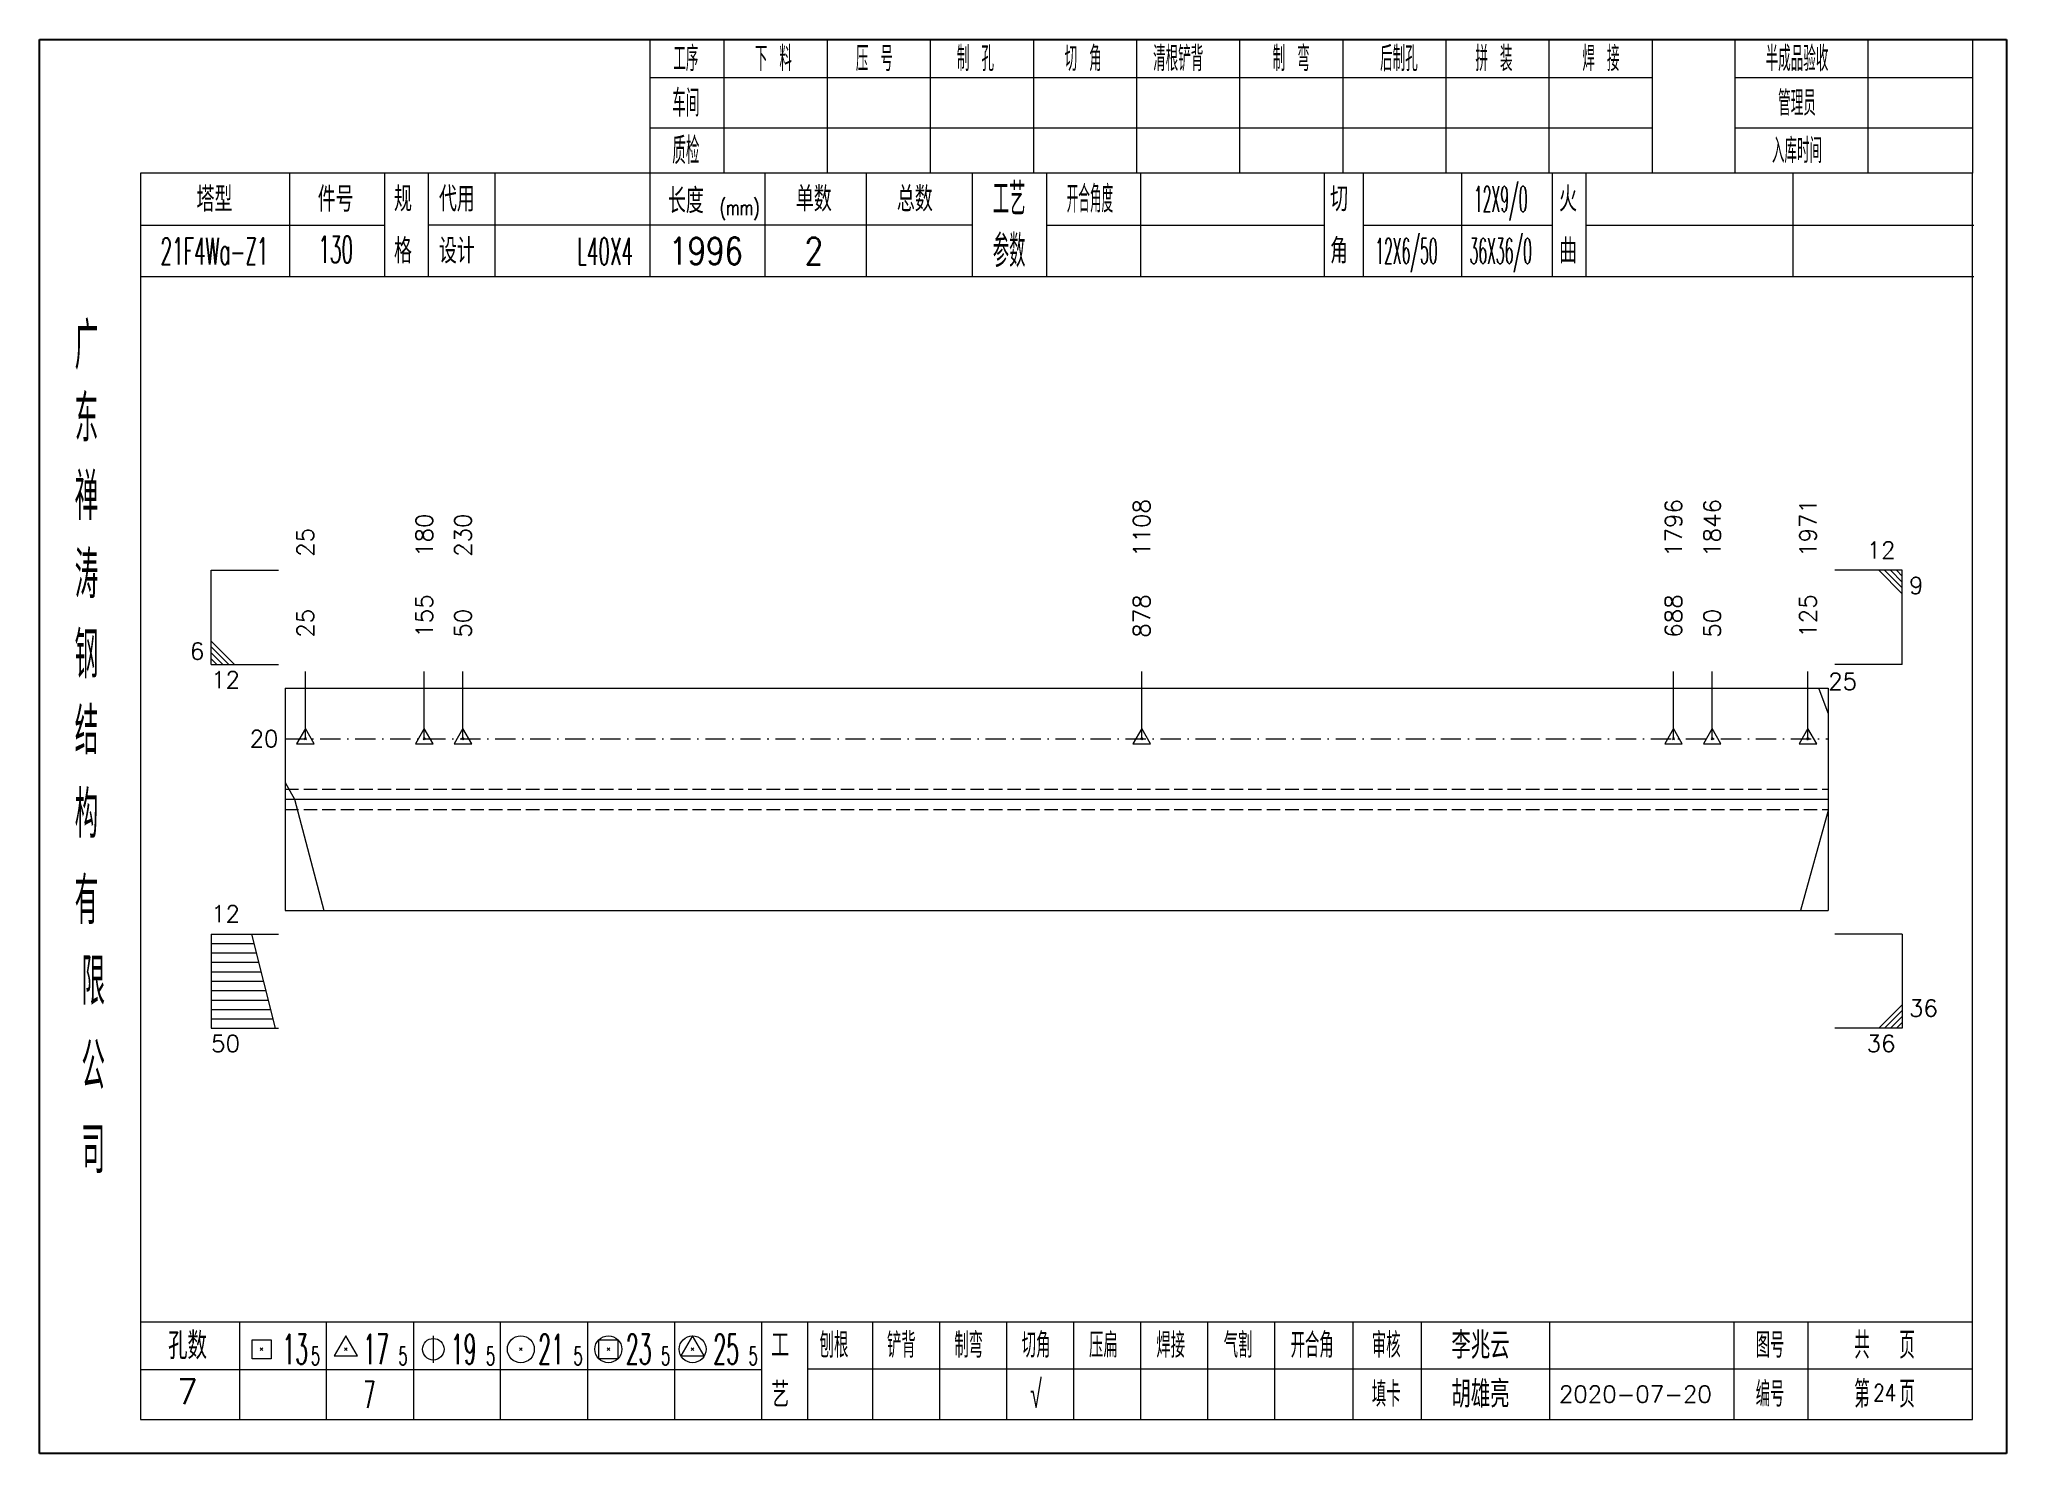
# Model space of a CAD drawing. Extents: x 1310 to 15542, y -76 to 8381.
# Drawn here: x 8695.4 to 8987.5, y 5793.7 to 6003.7 of the extents above; entities that cross this region are included whole.
import ezdxf
from ezdxf.enums import TextEntityAlignment as Align

# ---------------------------------------------------------------- set-up
doc = ezdxf.new("R2010")
doc.units = 0
doc.header["$MEASUREMENT"] = 0
doc.linetypes.add('一点画线', pattern=[5.2, 3, -1, 0.2, -1])
doc.linetypes.add('虚线', pattern=[2.75, 2, -0.75])
doc.layers.get('0').update_dxf_attribs({"linetype": 'CONTINUOUS', "lineweight": 25})
for name, color, linetype, lineweight in [('1', 7, 'CONTINUOUS', 25), ('4', 7, 'CONTINUOUS', 25), ('5', 7, 'CONTINUOUS', 25)]:
    doc.layers.add(name, color=color, linetype=linetype, lineweight=lineweight)
doc.styles.get("Standard").update_dxf_attribs({"font": 'simplex.shx', "width": 0.7, "height": 3, "bigfont": 'gbhzfs.shx'})

msp = doc.modelspace()

# ---------------------------------------------------------------- texts
at = {"color": 7, "linetype": 'Continuous', "lineweight": 13}
for s, p in [('1108', (8859.104, 5926.824)), ('1796', (8938.083, 5926.824)), ('1846', (8943.823, 5926.824)), ('1971', (8958.042, 5926.824)), ('25', (8734.912, 5926.824)), ('180', (8752.575, 5926.824)), ('230', (8758.314, 5926.824))]:
    msp.add_text(s, height=2.5, rotation=90, dxfattribs=at).set_placement(p, align=Align.MIDDLE_LEFT)
for s, p in [('12', (8971.042, 5925.824)), ('6', (8719.912, 5910.824))]:
    msp.add_text(s, height=2.5, dxfattribs=at).set_placement(p, align=Align.BOTTOM_RIGHT)
for s, p in [('9', (8973.042, 5923.824)), ('12', (8720.912, 5909.824)), ('50', (8720.912, 5855.824))]:
    msp.add_text(s, height=2.5, dxfattribs=at).set_placement(p, align=Align.TOP_LEFT)
at = {"color": 8, "linetype": 'Continuous', "lineweight": 9}
for s, p in [('25', (8734.912, 5914.824)), ('155', (8752.575, 5914.824)), ('50', (8758.314, 5914.824)), ('878', (8859.104, 5914.824)), ('688', (8938.083, 5914.824)), ('50', (8943.823, 5914.824)), ('125', (8958.042, 5914.824))]:
    msp.add_text(s, height=2.5, rotation=90, dxfattribs=at).set_placement(p, align=Align.MIDDLE_LEFT)
at = {"color": 7, "linetype": 'Continuous', "lineweight": 13}
msp.add_text('25', height=2.5, dxfattribs=at).set_placement((8961.042, 5908.324), align=Align.MIDDLE_LEFT)
msp.add_text('20', height=2.5, dxfattribs=at).set_placement((8730.912, 5899.824), align=Align.MIDDLE_RIGHT)
for s, p in [('12', (8720.912, 5871.824)), ('36', (8973.042, 5857.824))]:
    msp.add_text(s, height=2.5, dxfattribs=at).set_placement(p, align=Align.BOTTOM_LEFT)
msp.add_text('36', height=2.5, dxfattribs=at).set_placement((8971.042, 5855.824), align=Align.TOP_RIGHT)
at = {"layer": '4', "color": 1, "linetype": 'Continuous', "lineweight": 25}
for s, height, width, p in [('工序', 3.7, 0.7, (8791.412, 6000.781)), ('下 料', 3.7, 0.7, (8804.412, 6000.781)), ('压 号', 3.7, 0.7, (8819.412, 6000.781)), ('制 孔', 3.7, 0.7, (8834.412, 6000.781)), ('切 角', 3.7, 0.7, (8850.412, 6000.781)), ('清根铲背 ', 3.7, 0.7, (8865.412, 6000.781)), (' 制 弯', 3.7, 0.7, (8880.412, 6000.781)), (' 后制孔', 3.7, 0.7, (8896.412, 6000.781)), ('拼 装', 3.7, 0.7, (8911.412, 6000.781)), (' 焊 接', 3.7, 0.7, (8926.412, 6000.781)), ('半成品验收', 3.7, 0.7, (8956.412, 6000.781)), ('车间', 4, 0.7, (8791.412, 5994.181)), ('管理员', 3.7, 0.7, (8956.412, 5994.181)), ('质检', 4, 0.7, (8791.412, 5987.121)), ('入库时间', 3.7, 0.7, (8956.412, 5987.121)), ('工艺', 4.8, 0.7, (8839.412, 5979.941)), ('(mm)', 2.24, 0.7, (8799.412, 5978.681)), ('开合角度', 4, 0.6, (8851.412, 5979.941)), ('12X9/0', 3.8, 0.4, (8912.412, 5979.941)), ('21F4Wa-Z1', 4, 0.5, (8721.412, 5972.201)), ('130', 4, 0.5, (8739.412, 5972.451)), ('L40X4', 4, 0.5, (8779.412, 5972.181)), ('1996', 4, 0.8, (8794.412, 5972.231)), ('2', 4, 0.8, (8810.412, 5972.231)), ('参数', 4.8, 0.7, (8839.412, 5972.231)), ('12X6/50', 3.8, 0.4, (8898.412, 5972.231)), ('36X36/0', 3.8, 0.4, (8912.412, 5972.231)), ('广', 6.96, 0.7, (8702.412, 5958.151)), ('东', 6.96, 0.7, (8702.412, 5947.361)), ('禅', 6.96, 0.7, (8702.412, 5935.771)), ('涛', 6.96, 0.7, (8702.412, 5924.171)), ('钢', 6.96, 0.7, (8702.412, 5912.281)), ('结', 6.96, 0.7, (8702.412, 5900.971)), ('构', 6.96, 0.7, (8702.412, 5888.591)), ('有', 6.96, 0.7, (8702.412, 5875.781)), ('限', 6.96, 0.7, (8703.412, 5863.781)), ('公', 6.96, 0.7, (8703.412, 5851.241)), ('司', 6.96, 0.7, (8703.412, 5838.761)), ('13', 4.47, 0.5, (8733.412, 5809.181)), ('17', 4.47, 0.5, (8745.412, 5809.181)), ('19', 4.47, 0.5, (8758.412, 5809.181)), ('21', 4.47, 0.5, (8771.412, 5809.181)), ('23', 4.47, 0.5, (8784.412, 5809.181)), ('25', 4.47, 0.5, (8797.412, 5809.181)), ('刨根', 3.7, 0.8, (8813.412, 5809.781)), ('铲背', 3.7, 0.8, (8823.412, 5809.781)), ('制弯', 3.7, 0.8, (8833.412, 5809.781)), ('切角', 3.7, 0.8, (8843.412, 5809.781)), ('压扁', 3.7, 0.8, (8853.412, 5809.781)), ('焊接', 3.7, 0.8, (8863.412, 5809.781)), ('气割', 3.7, 0.8, (8873.412, 5809.781)), ('开合角', 3.7, 0.8, (8884.412, 5809.781)), ('审核', 3.7, 0.8, (8895.412, 5809.781)), ('图号', 3.7, 0.8, (8952.412, 5809.781)), ('共  页', 4, 0.8, (8969.412, 5809.781)), ('5', 2.68, 0.6, (8736.412, 5808.181)), ('5', 2.68, 0.6, (8749.412, 5808.181)), ('5', 2.68, 0.6, (8762.412, 5808.181)), ('5', 2.68, 0.6, (8775.412, 5808.181)), ('5', 2.68, 0.6, (8788.412, 5808.181)), ('5', 2.68, 0.6, (8801.412, 5808.181)), ('√', 4, 0.6, (8843.412, 5802.511)), ('填卡', 3.7, 0.8, (8895.412, 5802.511)), ('编号', 3.7, 0.8, (8952.412, 5802.511)), ('第  页', 4, 0.8, (8969.412, 5802.511)), ('7', 4, 0.5, (8744.412, 5802.431))]:
    msp.add_text(s, height=height, dxfattribs=dict(at, width=width)).set_placement(p, align=Align.MIDDLE_CENTER)
for s, height, p in [('塔型', 3.7, (8721.412, 5979.911)), ('件号', 3.7, (8739.412, 5979.911)), ('规', 3.7, (8749.412, 5979.941)), ('代用', 3.7, (8757.412, 5979.941)), ('长度', 3.7, (8791.412, 5979.681)), ('单数', 3.7, (8810.412, 5979.941)), ('总数', 3.7, (8825.412, 5979.941)), ('切', 3.7, (8888.412, 5979.941)), ('火', 3.7, (8922.412, 5979.941)), ('格', 3.7, (8749.412, 5972.231)), ('设计', 3.7, (8757.412, 5972.231)), ('角', 3.7, (8888.412, 5972.231)), ('曲', 3.7, (8922.412, 5972.231)), ('孔数', 4, (8717.412, 5809.701)), ('工', 3.7, (8805.412, 5809.781)), ('李兆云', 4, (8909.412, 5809.781)), ('7', 3.7, (8717.412, 5802.871)), ('艺', 3.7, (8805.412, 5802.431)), ('胡雄亮', 4, (8909.412, 5802.511)), ('2020-07-20', 2.5, (8932.412, 5802.511))]:
    msp.add_text(s, height=height, dxfattribs=at).set_placement(p, align=Align.MIDDLE_CENTER)
at = {"layer": '4', "color": 6, "linetype": 'Continuous', "lineweight": 25, "width": 0.8}
msp.add_text('24', height=2.5, dxfattribs=at).set_placement((8969.437, 5802.739), align=Align.MIDDLE_CENTER)

# ---------------------------------------------------------------- blocks, each defined once
blk = doc.blocks.new('孔17.5')
at = {"layer": '5', "color": 7, "linetype": 'Continuous', "lineweight": 13}
for p, q in [((0, 1), (-0.866, -0.5)), ((-0.1, -0.1), (0.1, 0.1)), ((0.1, -0.1), (-0.1, 0.1)), ((0.866, -0.5), (0, 1)), ((-0.866, -0.5), (0.866, -0.5))]:
    blk.add_line(p, q, dxfattribs=at)
blk = doc.blocks.new('CTJGK')
at = {"color": 6, "linetype": 'Continuous'}
for p, q in [((0, 209.97), (292.13, 209.97)), ((0, 0), (0, 209.97)), ((292.13, 209.97), (292.13, 0)), ((292.13, 0), (0, 0))]:
    blk.add_line(p, q, dxfattribs=at)

# ---------------------------------------------------------------- linework, layer by layer
at = {"color": 7, "linetype": 'Continuous', "lineweight": 13}
for p, q in [((8720.912, 5924.824), (8730.912, 5924.824)), ((8720.912, 5910.824), (8720.912, 5924.824)), ((8972.042, 5924.824), (8962.042, 5924.824)), ((8968.542, 5924.824), (8972.042, 5921.324)), ((8969.417, 5924.824), (8972.042, 5922.199)), ((8970.292, 5924.824), (8972.042, 5923.074)), ((8971.167, 5924.824), (8972.042, 5923.949)), ((8972.042, 5910.824), (8972.042, 5924.824)), ((8724.412, 5910.824), (8720.912, 5914.324)), ((8723.537, 5910.824), (8720.912, 5913.449)), ((8722.662, 5910.824), (8720.912, 5912.574)), ((8721.787, 5910.824), (8720.912, 5911.699)), ((8720.912, 5910.824), (8730.912, 5910.824)), ((8734.912, 5899.824), (8734.912, 5909.824)), ((8752.575, 5899.824), (8752.575, 5909.824)), ((8758.314, 5899.824), (8758.314, 5909.824)), ((8859.104, 5899.824), (8859.104, 5909.824)), ((8938.083, 5899.824), (8938.083, 5909.824)), ((8943.823, 5899.824), (8943.823, 5909.824)), ((8958.042, 5899.824), (8958.042, 5909.824)), ((8972.042, 5910.824), (8962.042, 5910.824)), ((8961.042, 5903.612), (8959.664, 5907.324)), ((8731.912, 5893.299), (8733.289, 5890.824)), ((8733.289, 5890.824), (8737.651, 5874.324)), ((8961.042, 5889.174), (8956.909, 5874.324)), ((8720.912, 5870.824), (8730.912, 5870.824)), ((8720.912, 5870.824), (8720.912, 5856.824)), ((8720.912, 5869.424), (8727.262, 5869.424)), ((8726.912, 5870.824), (8730.412, 5856.824)), ((8972.042, 5870.824), (8962.042, 5870.824)), ((8972.042, 5870.824), (8972.042, 5856.824)), ((8720.912, 5868.024), (8727.612, 5868.024)), ((8720.912, 5866.624), (8727.962, 5866.624)), ((8720.912, 5865.224), (8728.312, 5865.224)), ((8720.912, 5863.824), (8728.662, 5863.824)), ((8720.912, 5862.424), (8729.012, 5862.424)), ((8720.912, 5861.024), (8729.362, 5861.024)), ((8968.542, 5856.824), (8972.042, 5860.324)), ((8720.912, 5859.624), (8729.712, 5859.624)), ((8720.912, 5858.224), (8730.062, 5858.224)), ((8969.417, 5856.824), (8972.042, 5859.449)), ((8970.292, 5856.824), (8972.042, 5858.574)), ((8971.167, 5856.824), (8972.042, 5857.699)), ((8720.912, 5856.824), (8730.912, 5856.824)), ((8972.042, 5856.824), (8962.042, 5856.824))]:
    msp.add_line(p, q, dxfattribs=at)
at = {"color": 7, "linetype": 'Continuous', "lineweight": 18}
for p, q in [((8731.912, 5907.324), (8731.912, 5874.324)), ((8731.912, 5907.324), (8961.042, 5907.324)), ((8961.042, 5907.324), (8961.042, 5874.324)), ((8731.912, 5890.824), (8961.042, 5890.824))]:
    msp.add_line(p, q, dxfattribs=at)
at = {"color": 3, "linetype": '一点画线', "lineweight": 13}
msp.add_line((8731.912, 5899.824), (8961.042, 5899.824), dxfattribs=at)
at = {"color": 1, "linetype": '虚线', "lineweight": 18}
for p, q in [((8731.912, 5892.324), (8961.042, 5892.324)), ((8731.912, 5889.324), (8961.042, 5889.324))]:
    msp.add_line(p, q, dxfattribs=at)
at = {"layer": '1', "color": 7, "linetype": 'Continuous', "lineweight": 18}
msp.add_line((8731.912, 5874.324), (8961.042, 5874.324), dxfattribs=at)
at = {"layer": '4', "color": 1, "linetype": 'Continuous', "lineweight": 18}
for p, q in [((8695.412, 6003.651), (8695.412, 5793.681)), ((8987.542, 6003.651), (8695.412, 6003.651)), ((8786.042, 6003.651), (8786.042, 5983.811)), ((8797.072, 6003.651), (8797.072, 5983.791)), ((8812.382, 6003.651), (8812.382, 5983.791)), ((8827.702, 6003.651), (8827.702, 5983.791)), ((8843.012, 6003.651), (8843.012, 5983.791)), ((8858.322, 6003.651), (8858.322, 5983.791)), ((8873.632, 6003.651), (8873.632, 5983.791)), ((8888.952, 6003.651), (8888.952, 5983.791)), ((8904.262, 6003.651), (8904.262, 5983.791)), ((8919.572, 6003.651), (8919.572, 5983.791)), ((8934.882, 6003.651), (8934.882, 5983.811)), ((8934.882, 6003.651), (8934.882, 5983.791)), ((8947.162, 6003.651), (8947.162, 5983.791)), ((8966.912, 6003.651), (8966.912, 5983.791)), ((8982.492, 6003.651), (8982.492, 5983.791)), ((8987.542, 5973.851), (8987.542, 6003.651)), ((8934.882, 5997.921), (8786.042, 5997.921)), ((8982.492, 5997.921), (8947.162, 5997.921)), ((8934.882, 5990.441), (8786.042, 5990.441)), ((8982.492, 5990.441), (8947.162, 5990.441)), ((8710.422, 5983.791), (8710.422, 5798.731)), ((8982.492, 5983.791), (8710.422, 5983.791)), ((8732.542, 5983.801), (8732.542, 5968.381)), ((8746.692, 5968.381), (8746.692, 5983.791)), ((8753.192, 5968.381), (8753.192, 5983.791)), ((8763.062, 5983.791), (8763.062, 5968.381)), ((8786.042, 5983.811), (8786.042, 5968.381)), ((8803.162, 5983.791), (8803.162, 5968.381)), ((8818.212, 5983.791), (8818.212, 5968.381)), ((8833.912, 5983.791), (8833.912, 5968.381)), ((8844.972, 5983.791), (8844.972, 5968.381)), ((8858.922, 5983.791), (8858.922, 5968.381)), ((8886.222, 5983.791), (8886.222, 5968.381)), ((8891.982, 5983.791), (8891.982, 5968.381)), ((8906.602, 5983.791), (8906.602, 5968.381)), ((8920.062, 5983.791), (8920.062, 5968.381)), ((8925.052, 5983.791), (8925.052, 5968.381)), ((8955.792, 5983.791), (8955.792, 5968.381)), ((8982.492, 5798.731), (8982.492, 5983.791)), ((8746.692, 5976.031), (8710.422, 5976.031)), ((8833.912, 5976.081), (8753.192, 5976.081)), ((8844.972, 5976.081), (8886.222, 5976.081)), ((8891.982, 5976.081), (8920.062, 5976.081)), ((8925.052, 5976.081), (8982.672, 5976.081)), ((8987.542, 5793.681), (8987.542, 5973.851)), ((8982.672, 5968.381), (8710.422, 5968.381)), ((8710.422, 5813.261), (8982.492, 5813.261)), ((8725.112, 5813.261), (8725.112, 5798.731)), ((8738.042, 5798.731), (8738.042, 5813.261)), ((8750.972, 5813.261), (8750.972, 5798.731)), ((8763.892, 5798.731), (8763.892, 5813.261)), ((8776.822, 5813.261), (8776.822, 5798.731)), ((8789.752, 5798.731), (8789.752, 5813.261)), ((8802.672, 5798.731), (8802.672, 5813.261)), ((8809.542, 5798.731), (8809.542, 5813.261)), ((8819.202, 5798.731), (8819.202, 5813.261)), ((8829.142, 5798.731), (8829.142, 5813.261)), ((8839.082, 5798.731), (8839.082, 5813.261)), ((8849.032, 5798.731), (8849.032, 5813.261)), ((8858.972, 5798.731), (8858.972, 5813.261)), ((8868.912, 5798.731), (8868.912, 5813.261)), ((8878.862, 5798.731), (8878.862, 5813.261)), ((8890.502, 5798.731), (8890.502, 5813.261)), ((8900.652, 5798.731), (8900.652, 5813.261)), ((8919.712, 5798.731), (8919.712, 5813.261)), ((8947.092, 5798.731), (8947.092, 5813.261)), ((8958.052, 5798.731), (8958.052, 5813.261)), ((8802.672, 5806.131), (8710.422, 5806.131)), ((8809.502, 5806.291), (8982.492, 5806.291)), ((8710.422, 5798.731), (8982.492, 5798.731)), ((8695.412, 5793.681), (8987.542, 5793.681))]:
    msp.add_line(p, q, dxfattribs=at)
at = {"layer": '4', "color": 7, "linetype": 'Continuous', "lineweight": 13}
for p, q in [((8726.998, 5807.767), (8726.998, 5810.595)), ((8726.998, 5810.595), (8729.826, 5810.595)), ((8729.826, 5810.595), (8729.826, 5807.767)), ((8740.912, 5811.181), (8739.18, 5808.181)), ((8742.644, 5808.181), (8740.912, 5811.181)), ((8753.912, 5811.181), (8753.912, 5807.181)), ((8778.498, 5807.767), (8778.498, 5810.595)), ((8778.498, 5810.595), (8781.326, 5810.595)), ((8781.326, 5810.595), (8781.326, 5807.767)), ((8792.412, 5811.181), (8790.68, 5808.181)), ((8794.144, 5808.181), (8792.412, 5811.181)), ((8729.826, 5807.767), (8726.998, 5807.767)), ((8728.212, 5808.981), (8728.612, 5809.381)), ((8728.612, 5808.981), (8728.212, 5809.381)), ((8739.18, 5808.181), (8742.644, 5808.181)), ((8740.712, 5808.981), (8741.112, 5809.381)), ((8741.112, 5808.981), (8740.712, 5809.381)), ((8766.712, 5808.981), (8767.112, 5809.381)), ((8767.112, 5808.981), (8766.712, 5809.381)), ((8781.326, 5807.767), (8778.498, 5807.767)), ((8779.712, 5808.981), (8780.112, 5809.381)), ((8780.112, 5808.981), (8779.712, 5809.381)), ((8790.68, 5808.181), (8794.144, 5808.181)), ((8792.212, 5808.981), (8792.612, 5809.381)), ((8792.612, 5808.981), (8792.212, 5809.381))]:
    msp.add_line(p, q, dxfattribs=at)
for centre, radius in [((8753.912, 5809.181), 1.6), ((8766.912, 5809.181), 2), ((8779.912, 5809.181), 2), ((8792.412, 5809.181), 2)]:
    msp.add_circle(centre, radius, dxfattribs=at)

# ---------------------------------------------------------------- block references
at = {"color": 0, "linetype": 'Continuous'}
msp.add_blockref('CTJGK', (8695.412, 5793.681), dxfattribs=at)
at = {"color": 8, "linetype": 'Continuous', "lineweight": 9, "xscale": 1.5, "yscale": 1.5, "zscale": 1.5}
for p in [(8734.912, 5899.824), (8752.575, 5899.824), (8758.314, 5899.824), (8859.104, 5899.824), (8938.083, 5899.824), (8943.823, 5899.824), (8958.042, 5899.824)]:
    msp.add_blockref('孔17.5', p, dxfattribs=at)

msp.set_redraw_order([(e.dxf.handle, doc.entitydb.next_handle()) for e in msp.query("TEXT MTEXT ATTDEF DIMENSION ARC_DIMENSION")])  # texts and dimensions are drawn at this point

doc.saveas('drawing.dxf')
